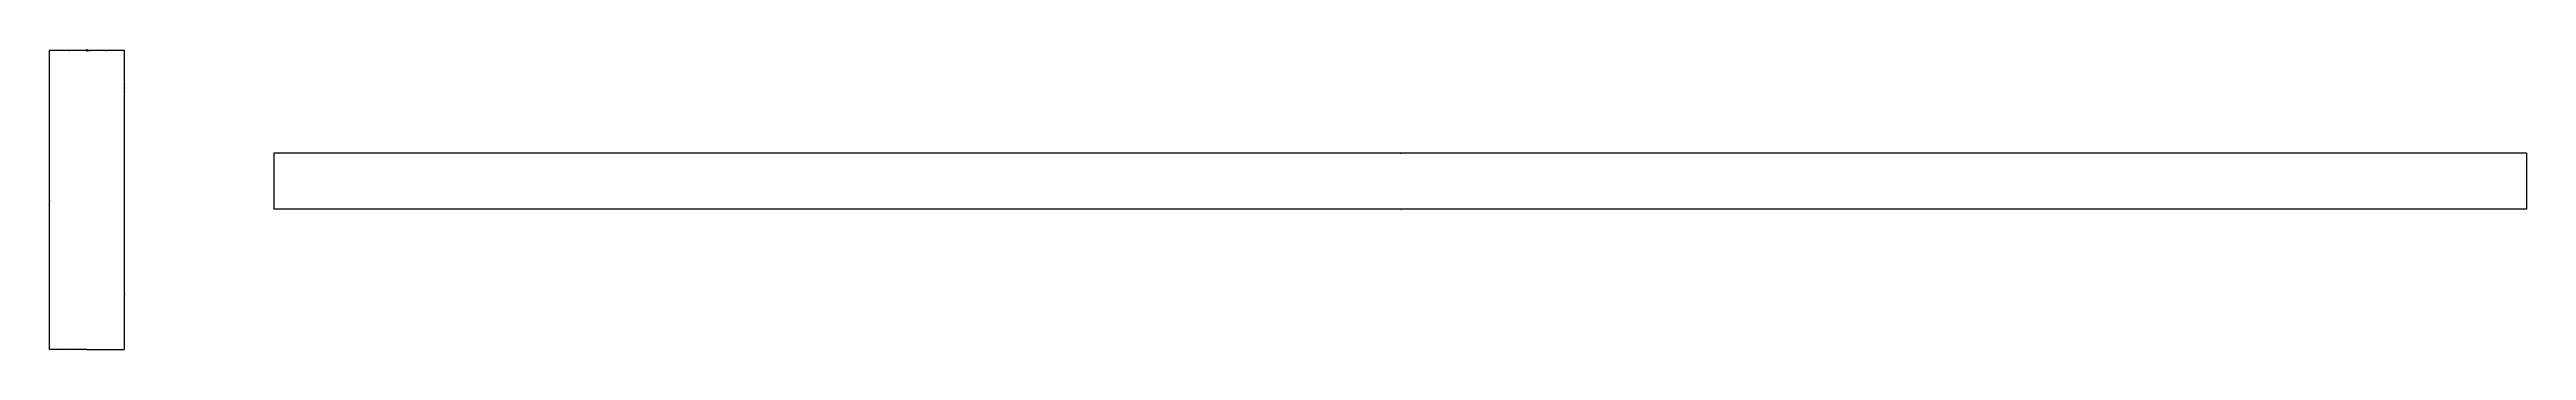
# Model space of a CAD drawing. Header units: metres. Extents: x 7978 to 27144, y 8157 to 45277.
# Drawn here: x 7980 to 14610, y 23787 to 24592 of the extents above; entities that cross this region are included whole.
import ezdxf

# ---------------------------------------------------------------- set-up
doc = ezdxf.new("R2010")
doc.units = ezdxf.units.M
doc.layers.add('WALL_DEBUG', color=7, linetype='Continuous')

msp = doc.modelspace()

# ---------------------------------------------------------------- linework, layer by layer
at = {"layer": 'debug', "color": 2}
msp.add_circle((8080, 24590), 2, dxfattribs=at)
at = {"layer": 'WALL_DEBUG'}
for p, q in [((7980, 23790), (7980, 24590)), ((7980, 24590), (8080, 24590)), ((7980, 23790), (7980, 24590)), ((7980, 24590), (8080, 24590)), ((7980, 23790), (7980, 24590)), ((7980, 24590), (8080, 24590)), ((7980, 23790), (7980, 24590)), ((7980, 24590), (8080, 24590)), ((8080, 24590), (8180, 24590)), ((8080, 24590), (8180, 24590)), ((8080, 24590), (8180, 24590)), ((8080, 24590), (8180, 24590)), ((8180, 24590), (8180, 24390)), ((8180, 24590), (8180, 24390)), ((8180, 24590), (8180, 24390)), ((8180, 24590), (8180, 24390)), ((8180, 24390), (8180, 24090)), ((8180, 24390), (8180, 24090)), ((8180, 24390), (8180, 24090)), ((14610, 24315), (8580, 24315)), ((14610, 24315), (8580, 24315)), ((8580, 24315), (8580, 24165)), ((14610, 24315), (8580, 24315)), ((8580, 24315), (8580, 24165)), ((14610, 24315), (8580, 24315)), ((8580, 24315), (8580, 24165)), ((14610, 24315), (14610, 24165)), ((14610, 24315), (14610, 24165)), ((14610, 24315), (14610, 24165)), ((14610, 24165), (8580, 24165)), ((14610, 24165), (8580, 24165)), ((14610, 24165), (8580, 24165)), ((14610, 24165), (8580, 24165)), ((8180, 24090), (8180, 23790)), ((8180, 24090), (8180, 23790)), ((8180, 24090), (8180, 23790)), ((8180, 24090), (8180, 23790)), ((8080, 23790), (7980, 23790)), ((8080, 23790), (7980, 23790)), ((8080, 23790), (7980, 23790)), ((8080, 23790), (7980, 23790)), ((8080, 23790), (8180, 23790)), ((8080, 23790), (8180, 23790)), ((8080, 23790), (8180, 23790)), ((8080, 23790), (8180, 23790))]:
    msp.add_line(p, q, dxfattribs=at)

# ---------------------------------------------------------------- texts
at = {"layer": 'comp_debug_text', "char_height": 2.5, "attachment_point": 1}
for s, insert in [('13', (8030, 24590)), ('13', (8130, 24590)), ('13', (8180, 24490)), ('14', (11595, 24315)), ('13', (7980, 24190)), ('15', (11595, 24165)), ('13', (8180, 23940)), ('13', (8030, 23790)), ('13', (8130, 23790))]:
    msp.add_mtext(s, dxfattribs=dict(at, insert=insert))
at = {"layer": 'debug', "insert": (8080, 24590), "char_height": 2.5, "attachment_point": 1}
msp.add_mtext('debug', dxfattribs=at)

doc.saveas('drawing.dxf')
